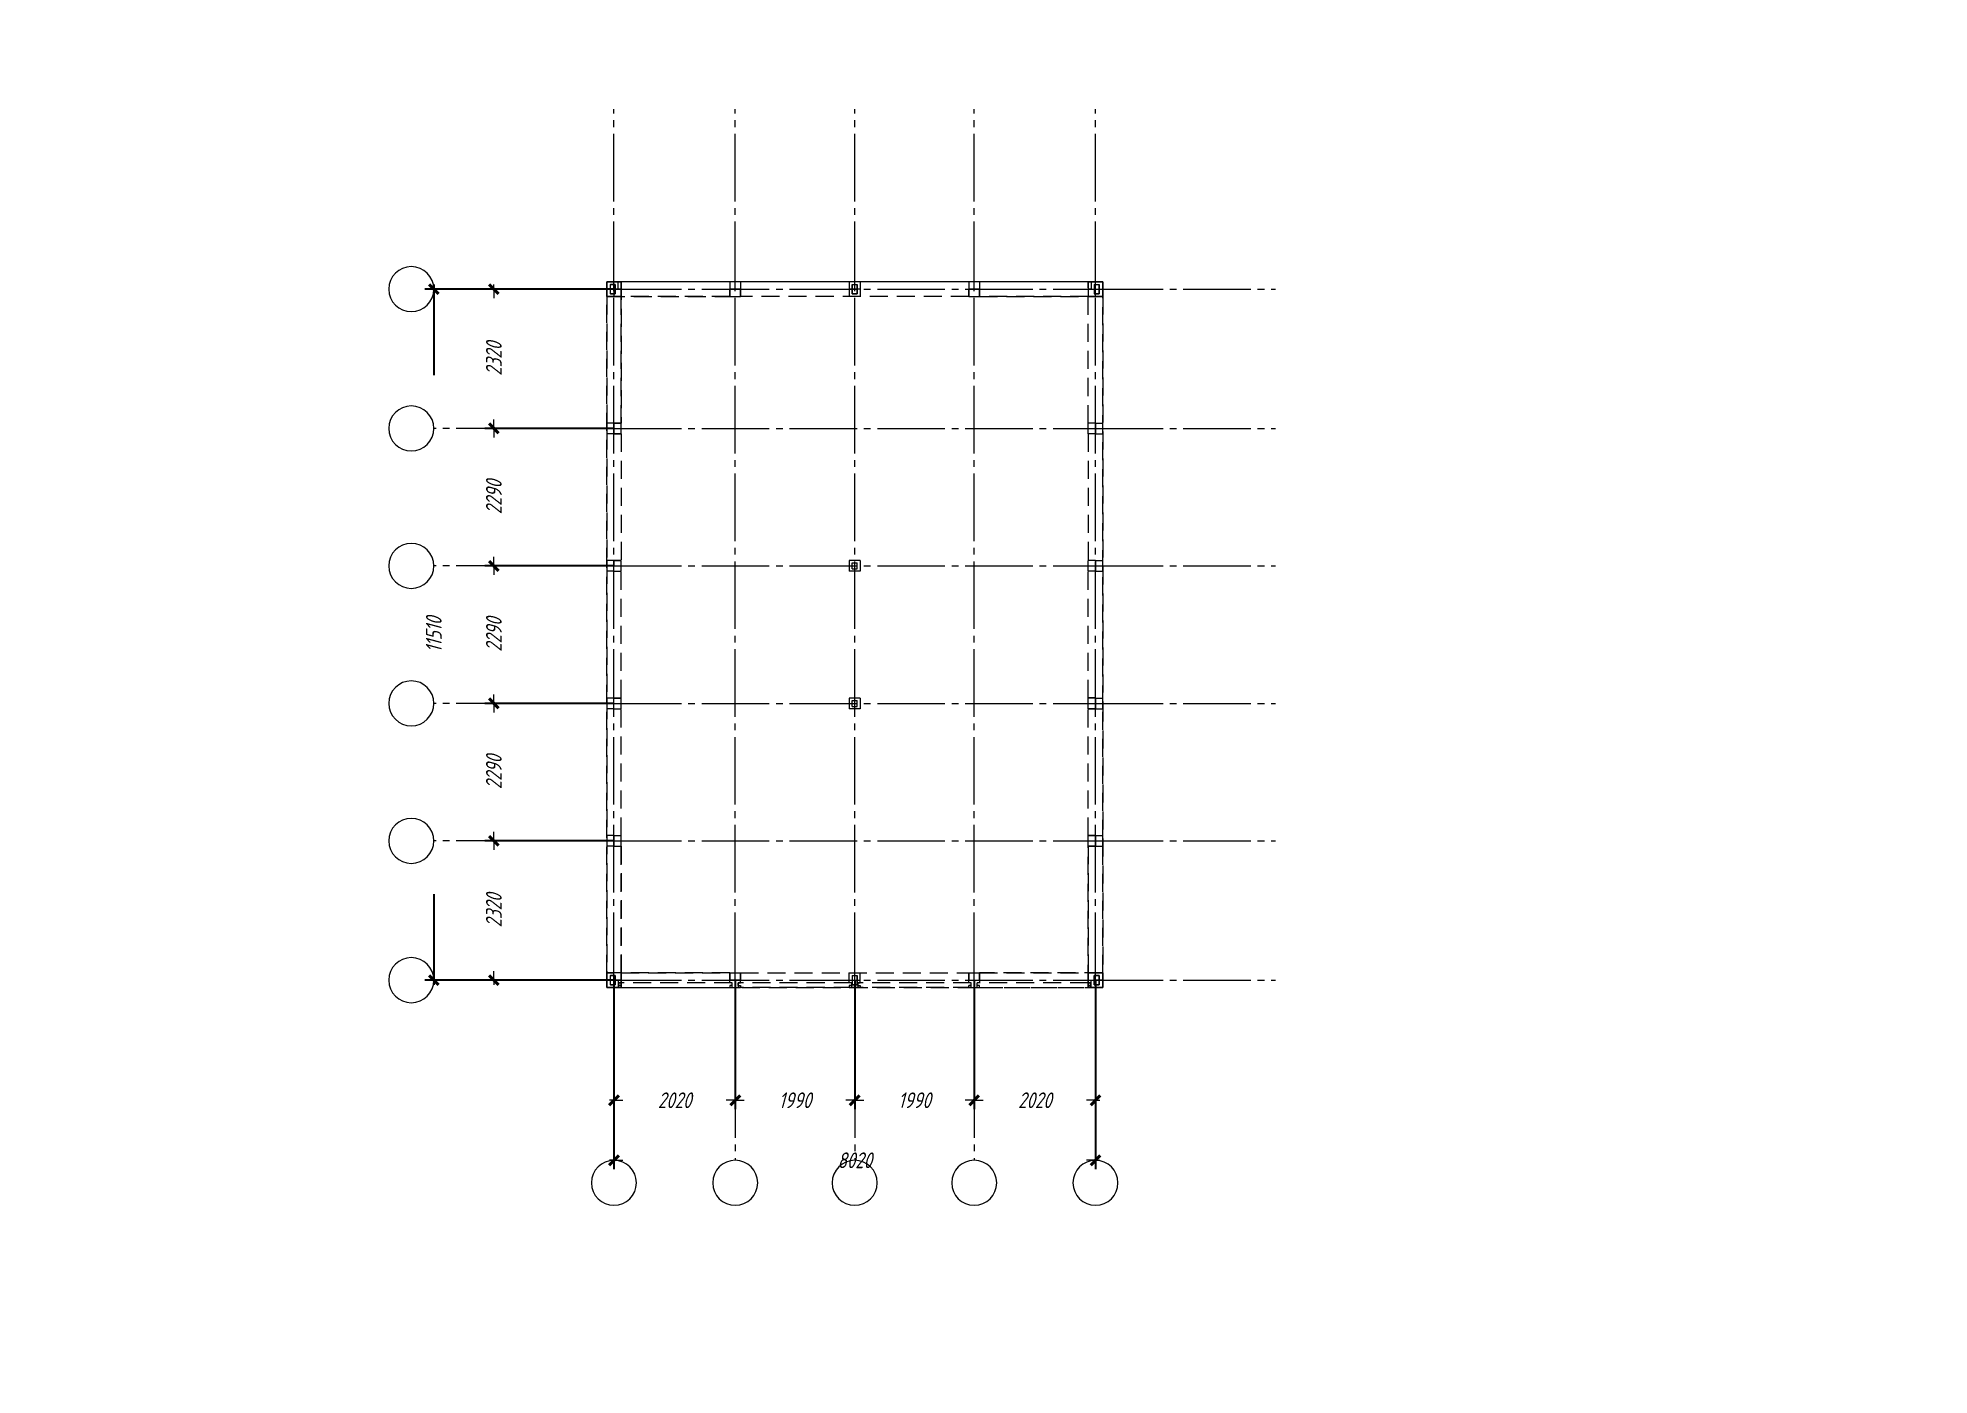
# Model space of a CAD drawing. Header units: millimetres. Extents: x 0 to 7980, y 0 to 297.
# Drawn here: x 840 to 1260, y 0 to 297 of the extents above; entities that cross this region are included whole.
import ezdxf

# ---------------------------------------------------------------- set-up
doc = ezdxf.new("R2010")
doc.units = ezdxf.units.MM
for name, pattern in [('K5LT_AXLED', [19.5, 15, -1.5, 1.5, -1.5]), ('K5LT_BASIC', [0]), ('K5LT_DASHED', [6, 4, -2]), ('K5LT_THIN', [0])]:
    doc.linetypes.add(name, pattern=pattern)
doc.layers.add('Системный слой', color=7, linetype='Continuous')
doc.styles.add('KDIMTEXTSTYLE', font='GOST_AU.SHX', dxfattribs={"width": 0.96, "oblique": 15, "height": 5})
doc.styles.add('KTEXTSTYLE', font='GOST_AU.SHX', dxfattribs={"width": 0.96, "height": 5})
doc.dimstyles.new('KDIMSTYLE (0.01)', dxfattribs={"dimtxt": 5, "dimasz": 1, "dimexe": 2, "dimexo": 0, "dimgap": 1, "dimtad": 1, "dimlfac": 75, "dimtxsty": 'KDIMTEXTSTYLE', "dimsah": 1, "dimcen": 0, "dimdle": 1, "dimadec": 0, "dimazin": 0, "dimtfac": 0.667, "dimtmove": 0, "dimatfit": 3, "dimfxl": 0, "dimtvp": 1, "dimtolj": 1, "dimtzin": 0, "dimarcsym": 0})

msp = doc.modelspace()

# ---------------------------------------------------------------- blocks, each defined once
blk = doc.blocks.new('U28')
at = {"layer": 'Системный слой', "color": 30, "linetype": 'K5LT_AXLED', "lineweight": 18}
for p, q in [((947.9341548563547, 87.72095628591303), (927.9341548563547, 87.72095628591303)), ((967.9341548563547, 87.72095628591303), (947.9341548563547, 87.72095628591303)), ((967.9341548563547, 87.72095628591303), (1074.867488189688, 87.72095628591303)), ((1074.867488189688, 87.72095628591303), (1114.867488189688, 87.72095628591303))]:
    blk.add_line(p, q, dxfattribs=at)
at = {"layer": 'Системный слой', "color": 7, "linetype": 'K5LT_THIN', "lineweight": 18}
blk.add_arc((922.9341548563547, 87.72095628591302), 5, 0, 359.999994270422, dxfattribs=at)
blk = doc.blocks.new('U29')
at = {"layer": 'Системный слой', "color": 30, "linetype": 'K5LT_AXLED', "lineweight": 18}
for p, q in [((947.9341548563547, 118.6542896192464), (927.9341548563547, 118.6542896192464)), ((967.9341548563547, 118.6542896192464), (947.9341548563547, 118.6542896192464)), ((967.9341548563547, 118.6542896192464), (1074.867488189688, 118.6542896192464)), ((1074.867488189688, 118.6542896192464), (1114.867488189688, 118.6542896192464))]:
    blk.add_line(p, q, dxfattribs=at)
at = {"layer": 'Системный слой', "color": 7, "linetype": 'K5LT_THIN', "lineweight": 18}
blk.add_arc((922.9341548563547, 118.6542896192464), 5, 0, 359.999994270422, dxfattribs=at)
blk = doc.blocks.new('U30')
at = {"layer": 'Системный слой', "color": 30, "linetype": 'K5LT_AXLED', "lineweight": 18}
for p, q in [((947.9341548563547, 149.1876229525797), (927.9341548563547, 149.1876229525797)), ((967.9341548563547, 149.1876229525797), (947.9341548563547, 149.1876229525797)), ((967.9341548563547, 149.1876229525797), (1074.867488189688, 149.1876229525797)), ((1074.867488189688, 149.1876229525797), (1114.867488189688, 149.1876229525797))]:
    blk.add_line(p, q, dxfattribs=at)
at = {"layer": 'Системный слой', "color": 7, "linetype": 'K5LT_THIN', "lineweight": 18}
blk.add_arc((922.9341548563547, 149.1876229525797), 5, 0, 359.999994270422, dxfattribs=at)
blk = doc.blocks.new('U31')
at = {"layer": 'Системный слой', "color": 30, "linetype": 'K5LT_AXLED', "lineweight": 18}
for p, q in [((947.9341548563547, 179.720956285913), (927.9341548563547, 179.720956285913)), ((967.9341548563547, 179.720956285913), (947.9341548563547, 179.720956285913)), ((967.9341548563547, 179.720956285913), (1074.867488189688, 179.720956285913)), ((1074.867488189688, 179.720956285913), (1114.867488189688, 179.720956285913))]:
    blk.add_line(p, q, dxfattribs=at)
at = {"layer": 'Системный слой', "color": 7, "linetype": 'K5LT_THIN', "lineweight": 18}
blk.add_arc((922.9341548563547, 179.720956285913), 5, 0, 359.999994270422, dxfattribs=at)
blk = doc.blocks.new('U32')
at = {"layer": 'Системный слой', "color": 30, "linetype": 'K5LT_AXLED', "lineweight": 18}
for p, q in [((947.9341548563547, 210.2542896192464), (927.9341548563547, 210.2542896192464)), ((967.9341548563547, 210.2542896192464), (947.9341548563547, 210.2542896192464)), ((967.9341548563547, 210.2542896192464), (1074.867488189688, 210.2542896192464)), ((1074.867488189688, 210.2542896192464), (1114.867488189688, 210.2542896192464))]:
    blk.add_line(p, q, dxfattribs=at)
at = {"layer": 'Системный слой', "color": 7, "linetype": 'K5LT_THIN', "lineweight": 18}
blk.add_arc((922.9341548563547, 210.2542896192463), 5, 0, 359.999994270422, dxfattribs=at)
blk = doc.blocks.new('U33')
at = {"layer": 'Системный слой', "color": 30, "linetype": 'K5LT_AXLED', "lineweight": 18}
for p, q in [((947.9341548563547, 241.1876229525797), (927.9341548563547, 241.1876229525797)), ((967.9341548563547, 241.1876229525797), (947.9341548563547, 241.1876229525797)), ((967.9341548563547, 241.1876229525797), (1074.867488189688, 241.1876229525797)), ((1074.867488189688, 241.1876229525797), (1114.867488189688, 241.1876229525797))]:
    blk.add_line(p, q, dxfattribs=at)
at = {"layer": 'Системный слой', "color": 7, "linetype": 'K5LT_THIN', "lineweight": 18}
blk.add_arc((922.9341548563547, 241.1876229525797), 5, 0, 359.999994270422, dxfattribs=at)
blk = doc.blocks.new('U34')
at = {"layer": 'Системный слой', "color": 30, "linetype": 'K5LT_AXLED', "lineweight": 18}
for p, q in [((967.9341548563547, 241.1876229525797), (967.9341548563547, 281.1876229525797)), ((967.9341548563547, 87.72095628591303), (967.9341548563547, 241.1876229525797)), ((967.9341548563547, 87.72095628591303), (967.9341548563547, 67.72095628591303)), ((967.9341548563547, 67.72095628591303), (967.9341548563547, 47.72095628591303))]:
    blk.add_line(p, q, dxfattribs=at)
at = {"layer": 'Системный слой', "color": 7, "linetype": 'K5LT_THIN', "lineweight": 18}
blk.add_arc((967.9341548563544, 42.72095628591302), 5, 0, 359.999994270422, dxfattribs=at)
blk = doc.blocks.new('U35')
at = {"layer": 'Системный слой', "color": 30, "linetype": 'K5LT_AXLED', "lineweight": 18}
for p, q in [((994.867488189688, 241.1876229525797), (994.867488189688, 281.1876229525797)), ((994.867488189688, 87.72095628591303), (994.867488189688, 241.1876229525797)), ((994.867488189688, 87.72095628591303), (994.867488189688, 67.72095628591303)), ((994.867488189688, 67.72095628591303), (994.867488189688, 47.72095628591303))]:
    blk.add_line(p, q, dxfattribs=at)
at = {"layer": 'Системный слой', "color": 7, "linetype": 'K5LT_THIN', "lineweight": 18}
blk.add_arc((994.8674881896877, 42.72095628591302), 5, 0, 359.999994270422, dxfattribs=at)
blk = doc.blocks.new('U36')
at = {"layer": 'Системный слой', "color": 30, "linetype": 'K5LT_AXLED', "lineweight": 18}
for p, q in [((1021.400821523021, 241.1876229525797), (1021.400821523021, 281.1876229525797)), ((1021.400821523021, 87.72095628591303), (1021.400821523021, 241.1876229525797)), ((1021.400821523021, 87.72095628591303), (1021.400821523021, 67.72095628591303)), ((1021.400821523021, 67.72095628591303), (1021.400821523021, 47.72095628591303))]:
    blk.add_line(p, q, dxfattribs=at)
at = {"layer": 'Системный слой', "color": 7, "linetype": 'K5LT_THIN', "lineweight": 18}
blk.add_arc((1021.400821523021, 42.72095628591302), 5, 0, 359.999994270422, dxfattribs=at)
blk = doc.blocks.new('U37')
at = {"layer": 'Системный слой', "color": 30, "linetype": 'K5LT_AXLED', "lineweight": 18}
for p, q in [((1047.934154856355, 241.1876229525797), (1047.934154856355, 281.1876229525797)), ((1047.934154856355, 87.72095628591303), (1047.934154856355, 241.1876229525797)), ((1047.934154856355, 87.72095628591303), (1047.934154856355, 67.72095628591303)), ((1047.934154856355, 67.72095628591303), (1047.934154856355, 47.72095628591303))]:
    blk.add_line(p, q, dxfattribs=at)
at = {"layer": 'Системный слой', "color": 7, "linetype": 'K5LT_THIN', "lineweight": 18}
blk.add_arc((1047.934154856355, 42.72095628591302), 5, 0, 359.999994270422, dxfattribs=at)
blk = doc.blocks.new('U38')
at = {"layer": 'Системный слой', "color": 30, "linetype": 'K5LT_AXLED', "lineweight": 18}
for p, q in [((1074.867488189688, 241.1876229525797), (1074.867488189688, 281.1876229525797)), ((1074.867488189688, 87.72095628591303), (1074.867488189688, 241.1876229525797)), ((1074.867488189688, 87.72095628591303), (1074.867488189688, 67.72095628591303)), ((1074.867488189688, 67.72095628591303), (1074.867488189688, 47.72095628591303))]:
    blk.add_line(p, q, dxfattribs=at)
at = {"layer": 'Системный слой', "color": 7, "linetype": 'K5LT_THIN', "lineweight": 18}
blk.add_arc((1074.867488189688, 42.72095628591302), 5, 0, 359.999994270422, dxfattribs=at)
blk = doc.blocks.new('U27')
at = {"layer": 'Системный слой'}
for name in ['U34', 'U35', 'U36', 'U37', 'U38', 'U33', 'U32', 'U31', 'U30', 'U29', 'U28']:
    blk.add_blockref(name, (0, 0), dxfattribs=at)
blk = doc.blocks.new('U39')
at = {"layer": 'Системный слой', "color": 7, "linetype": 'K5LT_DASHED', "lineweight": 18}
for p, q in [((966.330163049618, 179.7210443125795), (966.330163049618, 242.7876068192463)), ((969.5301623296187, 242.7875999392463), (966.3301679029511, 242.7875999392463)), ((966.3301679029511, 242.7875999392463), (966.3301679029511, 239.5876054992463)), ((969.5301623296187, 242.7875999392463), (966.3301679029511, 242.7875999392463)), ((966.3301679029511, 239.5876054992463), (966.3301679029511, 242.7875999392463)), ((969.5301623296187, 239.5876054992463), (966.3301679029511, 239.5876054992463)), ((1076.463304809618, 242.7875930459132), (966.3301727429522, 242.7875930459132)), ((966.3301727429522, 239.5875988992465), (993.6634561162855, 239.5875988992465)), ((969.5301668896177, 239.5875988992465), (966.3301727429522, 239.5875988992465)), ((966.3301727429522, 239.5875988992465), (966.3301727429522, 179.7210416325797)), ((967.1301617296189, 242.254274365913), (967.1301617296189, 240.1209445525797)), ((967.1301617296189, 242.254274365913), (968.1968266362845, 242.254274365913)), ((968.1968266362845, 240.1209445525797), (967.1301617296189, 240.1209445525797)), ((968.196828982952, 242.2542709525797), (968.196828982952, 240.1209412325796)), ((1073.263319782952, 242.7876068192463), (969.5301577696182, 242.7876068192463)), ((969.5301577696182, 242.7876068192463), (969.5301577696182, 211.4543252325797)), ((993.6634512496189, 239.5876120992465), (969.5301577696182, 239.5876120992465)), ((969.5301623296187, 239.5876054992463), (969.5301623296187, 242.7875999392463)), ((969.5301623296187, 239.5876054992463), (969.5301623296187, 242.7875999392463)), ((969.5301668896177, 211.4543169792464), (969.5301668896177, 239.5875988992465)), ((993.6634512496189, 239.5876120992465), (993.6634512496189, 241.1876094592462)), ((996.063451729618, 241.1875959659129), (993.6634561162855, 241.1875959659129)), ((996.0634472762849, 239.5876120992465), (996.0634472762849, 241.1876094592462)), ((1046.730030262952, 239.5876120992465), (996.0634472762849, 239.5876120992465)), ((1020.863406329618, 242.254274365913), (1021.930071222952, 242.254274365913)), ((1020.863406342952, 240.1209412325796), (1020.863406342952, 242.2542709525797)), ((1021.930071222952, 240.1209445525797), (1020.863406329618, 240.1209445525797)), ((1021.930071222952, 240.1209445525797), (1021.930071222952, 242.254274365913)), ((1049.130021422952, 241.1875959659129), (1046.730025809618, 241.1875959659129)), ((1046.730030262952, 239.5876120992465), (1046.730030262952, 241.1876094592462)), ((1049.130021422952, 239.5875988992465), (1049.130021422952, 241.1875959659129)), ((1049.130021422952, 239.5875988992465), (1076.463304809618, 239.5875988992465)), ((1073.263319782952, 239.5876120992465), (1049.130026302952, 239.5876120992465)), ((1073.263310662951, 211.4543169792464), (1073.263310662951, 239.5875988992465)), ((1073.263315222952, 242.7875999392463), (1073.263315222952, 239.5876054992463)), ((1073.263315222952, 242.7875999392463), (1076.463309649618, 242.7875999392463)), ((1073.263315222952, 242.7875999392463), (1073.263315222952, 239.5876054992463)), ((1073.263315222952, 239.5876054992463), (1076.463309649618, 239.5876054992463)), ((1073.263315222952, 239.5876054992463), (1076.463309649618, 239.5876054992463)), ((1073.263319782952, 211.4543252325797), (1073.263319782952, 242.7876068192463)), ((1073.263319782952, 242.7876068192463), (1076.463314489619, 242.7876068192463)), ((1074.596650916284, 242.254274365913), (1075.663315822952, 242.254274365913)), ((1074.596650916284, 242.254274365913), (1074.596650916284, 240.1209445525797)), ((1075.663315822952, 240.1209445525797), (1074.596650916284, 240.1209445525797)), ((1075.663315822952, 242.254274365913), (1075.663315822952, 240.1209445525797)), ((1076.463304809618, 239.5875988992465), (1076.463304809618, 149.1877640859129)), ((1076.463309649618, 242.7875999392463), (1076.463309649618, 239.5876054992463)), ((1076.463309649618, 239.5876054992463), (1076.463309649618, 242.7875999392463)), ((1076.463314489619, 149.1877614059131), (1076.463314489619, 242.7876068192463)), ((969.5301668896177, 211.4543169792464), (967.9301698096183, 211.4543169792464)), ((967.9301698096183, 211.4543169792464), (967.9301698096183, 209.0543213525797)), ((1074.863317142952, 211.4543252325797), (1073.263319782952, 211.4543252325797)), ((1074.863307742952, 209.0543213525797), (1074.863307742952, 211.4543169792464)), ((969.5301577696182, 209.0543292059131), (967.9301604096181, 209.0543292059131)), ((969.5301577696182, 209.0543292059131), (969.5301577696182, 180.9210423259129)), ((1074.863307742952, 209.0543213525797), (1073.263310662951, 209.0543213525797)), ((1073.263319782952, 209.0543292059131), (1073.263319782952, 180.9210423259129)), ((969.5301577696182, 180.9210423259129), (967.9301604096181, 180.9210423259129)), ((967.9301698096183, 180.9210394325796), (967.9301698096183, 179.7210416325797)), ((1074.863317142952, 180.9210423259129), (1073.263319782952, 180.9210423259129)), ((1074.863317142952, 180.9210423259129), (1074.863317142952, 178.5210462992462)), ((966.330163049618, 179.7210443125795), (966.330163049618, 86.12119889924634)), ((967.9301604096181, 179.7210443125795), (966.330163049618, 179.7210443125795)), ((967.9301698096183, 179.7210416325797), (966.3301727429522, 179.7210416325797)), ((966.3301727429522, 89.3212068192465), (966.3301727429522, 179.7210416325797)), ((967.9301604096181, 178.5210462992462), (967.9301604096181, 179.7210443125795)), ((967.9301604096181, 178.5210462992462), (969.5301577696182, 178.5210462992462)), ((969.5301668896177, 150.3877618992463), (969.5301668896177, 178.5210438192463)), ((1074.863307742952, 178.5210438192463), (1073.263310662951, 178.5210438192463)), ((1073.263319782952, 150.3877594192464), (1073.263319782952, 178.5210462992462)), ((967.9301604096181, 147.9877633925797), (967.9301604096181, 150.3877594192464)), ((967.9301604096181, 147.9877633925797), (969.5301577696182, 147.9877633925797)), ((967.9301698096183, 150.3877618992463), (969.5301668896177, 150.3877618992463)), ((969.5301668896177, 119.8544843659129), (969.5301668896177, 147.987766285913)), ((1074.863317142952, 150.3877594192464), (1073.263319782952, 150.3877594192464)), ((1073.263319782952, 119.854476525913), (1073.263319782952, 147.9877633925797)), ((1073.263319782952, 147.9877633925797), (1074.863317142952, 147.9877633925797)), ((1074.863307742952, 149.1877640859129), (1076.463304809618, 149.1877640859129)), ((1074.863307742952, 147.987766285913), (1074.863307742952, 149.1877640859129)), ((1074.863317142952, 150.3877594192464), (1074.863317142952, 149.1877614059131)), ((1074.863317142952, 149.1877614059131), (1076.463314489619, 149.1877614059131)), ((1076.463304809618, 89.3212068192465), (1076.463304809618, 149.1877640859129)), ((1076.463314489619, 149.1877614059131), (1076.463314489619, 86.12119889924634)), ((967.9301698096183, 119.8544843659129), (969.5301668896177, 119.8544843659129)), ((967.9301698096183, 119.8544843659129), (967.9301698096183, 117.4544887525796)), ((1073.263319782952, 119.854476525913), (1074.863317142952, 119.854476525913)), ((1074.863307742952, 117.4544887525796), (1074.863307742952, 119.8544843659129)), ((967.9301604096181, 117.4544804859129), (969.5301577696182, 117.4544804859129)), ((969.5301577696182, 117.4544804859129), (969.5301577696182, 87.10786393924636)), ((969.5301668896177, 89.3212068192465), (969.5301668896177, 117.4544887525796)), ((1073.263310662951, 117.4544887525796), (1073.263310662951, 89.3212068192465)), ((1073.263319782952, 87.10786393924636), (1073.263319782952, 117.4544804859129)), ((1073.263319782952, 117.4544804859129), (1074.863317142952, 117.4544804859129)), ((969.5301623296187, 89.3212002192463), (966.3301679029511, 89.3212002192463)), ((966.3301679029511, 86.12120579257977), (966.3301679029511, 89.3212002192463)), ((969.5301623296187, 89.3212002192463), (966.3301679029511, 89.3212002192463)), ((966.3301679029511, 89.3212002192463), (966.3301679029511, 86.12120579257977)), ((993.6634561162855, 89.3212068192465), (966.3301727429522, 89.3212068192465)), ((967.1301617296189, 88.78786116591287), (968.1968266362845, 88.78786116591287)), ((967.1301617296189, 88.78786116591287), (967.1301617296189, 86.65453135257957)), ((968.1968266362845, 88.78786116591287), (968.1968266362845, 86.65453135257957)), ((969.5301577696182, 87.10786393924636), (969.5301577696182, 89.32119361924649)), ((969.5301577696182, 89.32119361924649), (993.6634512496189, 89.32119361924649)), ((969.5301623296187, 86.12120579257977), (969.5301623296187, 89.3212002192463)), ((969.5301623296187, 89.3212002192463), (969.5301623296187, 86.12120579257977)), ((993.6634561162855, 89.3212068192465), (993.6634561162855, 87.72120975257965)), ((996.0634472762849, 89.32119361924649), (1046.730030262952, 89.32119361924649)), ((996.0634472762849, 89.32119361924649), (996.0634472762849, 87.72119625924641)), ((1020.863406329618, 88.78786116591287), (1020.863406329618, 86.65453135257957)), ((1020.863406329618, 88.78786116591287), (1021.930071222952, 88.78786116591287)), ((1021.930071209619, 88.78786448591292), (1021.930071209619, 86.65453476591289)), ((1046.730030262952, 89.32119361924649), (1046.730030262952, 87.72119625924641)), ((1076.463304809618, 89.3212068192465), (1049.130021422952, 89.3212068192465)), ((1049.130026302952, 89.32119361924649), (1073.263319782952, 89.32119361924649)), ((1049.130026302952, 89.32119361924649), (1049.130026302952, 87.72119625924641)), ((1073.263310662951, 89.3212068192465), (1076.463304809618, 89.3212068192465)), ((1073.263315222952, 89.3212002192463), (1073.263315222952, 86.12120579257977)), ((1073.263315222952, 89.3212002192463), (1076.463309649618, 89.3212002192463)), ((1073.263315222952, 89.3212002192463), (1073.263315222952, 86.12120579257977)), ((1073.263319782952, 87.10786393924636), (1073.263319782952, 89.32119361924649)), ((1074.596648569619, 86.65453476591289), (1074.596648569619, 88.78786448591292)), ((1074.596650916284, 88.78786116591287), (1075.663315822952, 88.78786116591287)), ((1075.663315822952, 86.65453135257957), (1075.663315822952, 88.78786116591287)), ((1076.463309649618, 86.12120579257977), (1076.463309649618, 89.3212002192463)), ((1076.463309649618, 89.3212002192463), (1076.463309649618, 86.12120579257977)), ((968.9968253162854, 86.12119889924634), (966.330163049618, 86.12119889924634)), ((969.5301623296187, 86.12120579257977), (966.3301679029511, 86.12120579257977)), ((969.5301623296187, 86.12120579257977), (966.3301679029511, 86.12120579257977)), ((966.3301727429522, 86.12121267257977), (1076.463304809618, 86.12121267257977)), ((968.1968266362845, 86.65453135257957), (967.1301617296189, 86.65453135257957)), ((968.9968253162854, 86.12119889924634), (968.9968253162854, 87.10786393924636)), ((968.996826849618, 87.10786620591283), (969.5301592896188, 87.10786620591283)), ((968.996826849618, 86.12120119257966), (969.5301592896188, 86.12120119257966)), ((969.5301592896188, 86.12120119257966), (969.5301592896188, 87.10786620591283)), ((994.1967844896183, 87.10786620591283), (969.5301592896188, 87.10786620591283)), ((969.5301592896188, 86.12120119257966), (969.5301592896188, 87.10786620591283)), ((969.5301592896188, 86.12120119257966), (994.1967844896183, 86.12120119257966)), ((993.6634561162855, 87.72120975257965), (996.063451729618, 87.72120975257965)), ((994.1967844896183, 86.12120119257966), (994.1967844896183, 87.10786620591283)), ((994.1967837029517, 86.12119889924634), (995.5301148229521, 86.12119889924634)), ((1020.730073222952, 87.10786620591283), (995.5301155829516, 87.10786620591283)), ((995.5301155829516, 87.10786620591283), (995.5301155829516, 86.12120119257966)), ((1020.730073222952, 86.12120119257966), (995.5301155829516, 86.12120119257966)), ((1020.730073222952, 86.12120119257966), (1020.730073222952, 87.10786620591283)), ((1022.063404342952, 86.12119889924634), (1020.730073209618, 86.12119889924634)), ((1021.930071222952, 86.65453135257957), (1020.863406329618, 86.65453135257957)), ((1047.263361969619, 87.10786620591283), (1022.063404316285, 87.10786620591283)), ((1022.063404316285, 87.10786620591283), (1022.063404316285, 86.12120119257966)), ((1047.263361969619, 86.12120119257966), (1022.063404316285, 86.12120119257966)), ((1046.730025809618, 87.72120975257965), (1049.130021422952, 87.72120975257965)), ((1047.263361969619, 86.12120119257966), (1047.263361969619, 87.10786620591283)), ((1047.263362716285, 86.12119889924634), (1048.596693849619, 86.12119889924634)), ((1048.596693049619, 86.12120119257966), (1048.596693049619, 87.10786620591283)), ((1073.263318262952, 87.10786620591283), (1048.596693049619, 87.10786620591283)), ((1048.596693049619, 86.12120119257966), (1073.263318262952, 86.12120119257966)), ((1073.263315222952, 86.12120579257977), (1076.463309649618, 86.12120579257977)), ((1073.263315222952, 86.12120579257977), (1076.463309649618, 86.12120579257977)), ((1073.263318262952, 86.12120119257966), (1073.263318262952, 87.10786620591283)), ((1073.263318262952, 86.12120119257966), (1073.263318262952, 87.10786620591283)), ((1073.796650702951, 86.12120119257966), (1073.263318262952, 86.12120119257966)), ((1073.796652236285, 87.10786393924636), (1073.263319782952, 87.10786393924636)), ((1073.796650702951, 86.12120119257966), (1073.796650702951, 87.10786620591283)), ((1073.796652236285, 86.12119889924634), (1076.463314489619, 86.12119889924634)), ((1075.663315822952, 86.65453135257957), (1074.596650916284, 86.65453135257957))]:
    blk.add_line(p, q, dxfattribs=at)
blk = doc.blocks.new('U40')
at = {"layer": 'Системный слой', "color": 7, "linetype": 'K5LT_DASHED', "lineweight": 18}
for p, q in [((966.3341360430212, 241.1876576725796), (969.5341330296881, 241.1876640059129)), ((966.3341360430212, 239.587657045913), (969.5341330296881, 239.587663245913)), ((967.9341453896878, 241.1876451792463), (966.3341450163546, 241.1876451792463)), ((966.3341450163546, 241.1876451792463), (966.3341450163546, 239.587644805913)), ((966.3341450163546, 239.587644805913), (967.9341453896878, 239.587644805913)), ((966.3341547630212, 242.7876316725797), (969.534154949688, 242.7876316725797)), ((966.3341547630212, 242.7876316725797), (966.3341547630212, 239.5876314992464)), ((967.1342468830212, 240.1208364725797), (967.1342468830212, 242.2541663125797)), ((968.2009118030213, 242.2541663125797), (967.1342468830212, 242.2541663125797)), ((967.1342468830212, 240.1208364725797), (968.2009118030213, 240.1208364725797)), ((969.534154949688, 241.1876315792463), (967.9341548563547, 241.1876315792463)), ((967.9341548563547, 241.1876315792463), (967.9341548563547, 239.5876314992464)), ((968.200914149688, 240.120833125913), (968.200914149688, 242.2541628725797)), ((969.5341448563547, 242.7876469125797), (968.8580939496879, 242.7876455525797)), ((968.8580939496879, 241.1876451792463), (968.8580939496879, 242.7876455525797)), ((969.5341448563547, 241.1876465125796), (968.8580939496879, 241.1876451792463)), ((969.5341330296881, 241.1876640059129), (969.5341330296881, 239.587663245913)), ((969.534154949688, 241.1876315792463), (969.534154949688, 242.7876316725797)), ((969.5342429496881, 242.787498765913), (969.5342429496881, 239.5875040192464)), ((993.6674606430213, 241.1877118059131), (993.6674606430213, 239.587710045913)), ((996.0674674963545, 241.1876990592463), (993.6674669630213, 241.1876943125796)), ((996.0674897763545, 242.7876316725797), (993.6674896296879, 242.7876316725797)), ((993.6675366963548, 242.787498765913), (993.6675366963548, 241.1875013925797)), ((993.6675416030212, 239.5874907125797), (996.0675372430214, 239.5874907125797)), ((996.0674617230213, 241.187716565913), (996.0674617230213, 239.5877146992463)), ((996.0674897763545, 242.7876316725797), (996.0674897763545, 241.1876371792463)), ((1020.200824243021, 242.7876455525797), (1020.200824243021, 241.1876507792464)), ((1022.600824603021, 241.1876371792463), (1020.200824456355, 241.1876371792463)), ((1022.600822563021, 242.787498765913), (1020.200826496355, 242.787498765913)), ((1020.200826496355, 242.787498765913), (1020.200826496355, 239.5875040192464)), ((1022.600822563021, 239.5875040192464), (1020.200826496355, 239.5875040192464)), ((1020.867492069688, 242.2541663125797), (1020.867492069688, 240.1208364725797)), ((1020.867492069688, 242.2541663125797), (1021.934156989688, 242.2541663125797)), ((1020.867492069688, 240.1208364725797), (1021.934156989688, 240.1208364725797)), ((1021.934156989688, 242.2541663125797), (1021.934156989688, 240.1208364725797)), ((1022.600822563021, 242.787498765913), (1022.600822563021, 239.5875040192464)), ((1022.600824816355, 242.7876455525797), (1022.600824816355, 241.1876507792464)), ((1046.734111816355, 239.5874907125797), (1049.134107456355, 239.5874907125797)), ((1046.734116309688, 242.787498765913), (1046.734116309688, 241.1875013925797)), ((1049.134159429688, 242.7876316725797), (1046.734159283021, 242.7876316725797)), ((1046.734187336355, 241.187716565913), (1049.134188416355, 241.1877118059131)), ((1046.734187336355, 241.187716565913), (1046.734187336355, 239.5877146992463)), ((1049.134159429688, 242.7876316725797), (1049.134159429688, 241.1876371792463)), ((1049.134188416355, 241.1877118059131), (1049.134188416355, 239.587710045913)), ((1073.267406109688, 242.787498765913), (1073.267406109688, 239.5875040192464)), ((1073.267406109688, 242.787498765913), (1076.467400869688, 242.787498765913)), ((1073.267494109688, 241.1876315792463), (1074.867494203021, 241.1876315792463)), ((1073.943555109688, 241.1876451792463), (1073.267503296355, 241.1876451792463)), ((1073.267504203021, 242.7876469125797), (1073.943555109688, 242.7876455525797)), ((1073.267504203021, 242.7876469125797), (1073.267504203021, 241.1876465125796)), ((1073.267516029688, 241.1876640059129), (1076.467513016355, 241.1876576725796)), ((1073.267516029688, 241.1876640059129), (1073.267516029688, 239.587663245913)), ((1076.467513016355, 239.587657045913), (1073.267516029688, 239.587663245913)), ((1073.943555109688, 242.7876455525797), (1073.943555109688, 241.1876451792463)), ((1074.600737256355, 242.2541663125797), (1074.600737256355, 240.1208364725797)), ((1074.600737256355, 242.2541663125797), (1075.667402176354, 242.2541663125797)), ((1074.600737256355, 240.1208364725797), (1075.667402176354, 240.1208364725797)), ((1074.867503669688, 239.587644805913), (1074.867503669688, 241.1876451792463)), ((1074.867503669688, 241.1876451792463), (1076.467504043021, 241.1876451792463)), ((1076.467504043021, 239.587644805913), (1074.867503669688, 239.587644805913)), ((1075.667402176354, 240.1208364725797), (1075.667402176354, 242.2541663125797)), ((1076.467494296355, 242.7876316725797), (1076.467494296355, 239.5876314992464)), ((1076.467504043021, 239.587644805913), (1076.467504043021, 241.1876451792463)), ((967.9342455763547, 211.4542168325797), (966.334248189688, 211.4542168325797)), ((966.334248189688, 211.4542168325797), (966.334248189688, 209.0542207792464)), ((967.9342455763547, 209.0542207792464), (967.9342455763547, 211.4542168325797)), ((967.9342550430213, 211.4542085125797), (969.5342521363546, 211.4542085125797)), ((969.5341457630213, 209.0543043392463), (969.5341457630213, 211.4543048992463)), ((1074.867394016354, 211.4542085125797), (1073.267396923021, 211.4542085125797)), ((1073.267503296355, 209.0543043392463), (1073.267503296355, 211.4543048992463)), ((1074.867403483021, 211.4542168325797), (1074.867403483021, 209.0542207792464)), ((1074.867403483021, 211.4542168325797), (1076.467400869688, 211.4542168325797)), ((1076.467400869688, 209.0542207792464), (1076.467400869688, 211.4542168325797)), ((967.9342455763547, 209.0542207792464), (966.334248189688, 209.0542207792464)), ((967.9342550430213, 209.0542128725797), (969.5342521363546, 209.0542128725797)), ((1074.867394016354, 209.0542128725797), (1073.267396923021, 209.0542128725797)), ((1074.867403483021, 209.0542207792464), (1076.467400869688, 209.0542207792464)), ((967.9342455763547, 180.9209335925797), (966.334248189688, 180.9209335925797)), ((966.334248189688, 180.9209335925797), (966.334248189688, 178.520937525913)), ((967.9342455763547, 178.520937525913), (967.9342455763547, 180.9209335925797)), ((967.9342550430213, 180.9209306725797), (969.5342521363546, 180.9209306725797)), ((969.5341457630213, 178.520963885913), (969.5341457630213, 180.920964445913)), ((1022.600826269688, 180.9209844192464), (1020.200822789688, 180.9209844192464)), ((1020.200822789688, 180.9209844192464), (1020.200822789688, 178.5209809525797)), ((1022.600826269688, 180.9209844192464), (1022.600826269688, 178.5209809525797)), ((1074.867394016354, 180.9209306725797), (1073.267396923021, 180.9209306725797)), ((1073.267503296355, 178.520963885913), (1073.267503296355, 180.920964445913)), ((1074.867403483021, 180.9209335925797), (1074.867403483021, 178.520937525913)), ((1074.867403483021, 180.9209335925797), (1076.467400869688, 180.9209335925797)), ((1076.467400869688, 178.520937525913), (1076.467400869688, 180.9209335925797)), ((967.9342455763547, 178.520937525913), (966.334248189688, 178.520937525913)), ((967.9342550430213, 178.5209350325797), (969.5342521363546, 178.5209350325797)), ((1022.600826269688, 178.5209809525797), (1020.200822789688, 178.5209809525797)), ((1020.867490429688, 179.0543150592464), (1020.867490429688, 180.3876503125797)), ((1020.867490429688, 180.3876503125797), (1021.934158629688, 180.3876503125797)), ((1020.867490429688, 179.0543150592464), (1021.934158629688, 179.0543150592464)), ((1021.934158629688, 179.0543150592464), (1021.934158629688, 180.3876503125797)), ((1074.867394016354, 178.5209350325797), (1073.267396923021, 178.5209350325797)), ((1074.867403483021, 178.520937525913), (1076.467400869688, 178.520937525913)), ((967.9342455763547, 150.3876503392463), (966.334248189688, 150.3876503392463)), ((966.334248189688, 150.3876503392463), (966.334248189688, 147.987654285913)), ((967.9342455763547, 147.987654285913), (966.334248189688, 147.987654285913)), ((967.9342455763547, 147.987654285913), (967.9342455763547, 150.3876503392463)), ((967.9342550430213, 150.3876528325796), (969.5342521363546, 150.3876528325796)), ((967.9342550430213, 147.9876571925797), (969.5342521363546, 147.9876571925797)), ((969.5341457630213, 147.9876234192463), (969.5341457630213, 150.3876239792463)), ((1022.600826269688, 150.387606925913), (1020.200822789688, 150.387606925913)), ((1020.200822789688, 150.387606925913), (1020.200822789688, 147.987603445913)), ((1022.600826269688, 147.987603445913), (1020.200822789688, 147.987603445913)), ((1020.867490429688, 148.5209375525797), (1020.867490429688, 149.8542728192463)), ((1020.867490429688, 149.8542728192463), (1021.934158629688, 149.8542728192463)), ((1020.867490429688, 148.5209375525797), (1021.934158629688, 148.5209375525797)), ((1021.934158629688, 148.5209375525797), (1021.934158629688, 149.8542728192463)), ((1022.600826269688, 150.387606925913), (1022.600826269688, 147.987603445913)), ((1074.867394016354, 150.3876528325796), (1073.267396923021, 150.3876528325796)), ((1074.867394016354, 147.9876571925797), (1073.267396923021, 147.9876571925797)), ((1073.267503296355, 147.9876234192463), (1073.267503296355, 150.3876239792463)), ((1074.867403483021, 150.3876503392463), (1074.867403483021, 147.987654285913)), ((1074.867403483021, 150.3876503392463), (1076.467400869688, 150.3876503392463)), ((1074.867403483021, 147.987654285913), (1076.467400869688, 147.987654285913)), ((1076.467400869688, 147.987654285913), (1076.467400869688, 150.3876503392463)), ((967.9342455763547, 119.8543670992463), (966.334248189688, 119.8543670992463)), ((966.334248189688, 119.8543670992463), (966.334248189688, 117.4543710325797)), ((967.9342455763547, 117.4543710325797), (967.9342455763547, 119.8543670992463)), ((967.9342550430213, 119.8543749925797), (969.5342521363546, 119.8543749925797)), ((969.5341457630213, 117.454282965913), (969.5341457630213, 119.854283525913)), ((1074.867394016354, 119.8543749925797), (1073.267396923021, 119.8543749925797)), ((1073.267503296355, 117.454282965913), (1073.267503296355, 119.854283525913)), ((1074.867403483021, 119.8543670992463), (1074.867403483021, 117.4543710325797)), ((1074.867403483021, 119.8543670992463), (1076.467400869688, 119.8543670992463)), ((1076.467400869688, 117.4543710325797), (1076.467400869688, 119.8543670992463)), ((967.9342455763547, 117.4543710325797), (966.334248189688, 117.4543710325797)), ((967.9342550430213, 117.4543793525796), (969.5342521363546, 117.4543793525796)), ((1074.867394016354, 117.4543793525796), (1073.267396923021, 117.4543793525796)), ((1074.867403483021, 117.4543710325797), (1076.467400869688, 117.4543710325797)), ((966.3341360430212, 87.7209301925797), (966.3341360430212, 89.32093083257962)), ((966.3341450163546, 89.3209430725797), (967.9341453896878, 89.3209430725797)), ((966.3341547630212, 86.12095619257967), (966.3341547630212, 89.3209563792463)), ((969.5342429496881, 89.32108384591305), (966.334248189688, 89.32108384591305)), ((967.1342468830212, 86.65442156591298), (967.1342468830212, 88.78775139257962)), ((968.2009118030213, 88.78775139257962), (967.1342468830212, 88.78775139257962)), ((967.9341453896878, 87.72094269924634), (967.9341453896878, 89.3209430725797)), ((968.200914149688, 86.65442500591298), (968.200914149688, 88.78775473924635)), ((969.5341330296881, 87.72092385924635), (969.5341330296881, 89.32092461924633)), ((969.5342429496881, 87.10775415257969), (969.5342429496881, 89.32108384591305)), ((993.6674606430213, 87.72087605924638), (993.6674606430213, 89.32087781924629)), ((993.6674606430213, 89.32087781924629), (996.0674617230213, 89.32087316591303)), ((996.0674617230213, 87.72087131257965), (996.0674617230213, 89.32087316591303)), ((1020.200822789688, 89.32085191257968), (1022.600826269688, 89.32085191257968)), ((1020.200826496355, 87.10775415257969), (1020.200826496355, 89.32108384591305)), ((1020.867492069688, 88.78775139257962), (1021.934156989688, 88.78775139257962)), ((1020.867492069688, 88.78775139257962), (1020.867492069688, 86.65442156591298)), ((1021.934156963021, 86.65442500591298), (1021.934156963021, 88.78775473924635)), ((1022.600822563021, 87.10775415257969), (1022.600822563021, 89.32108384591305)), ((1046.734187336355, 89.32087316591303), (1049.134188416355, 89.32087781924629)), ((1046.734187336355, 87.72087131257965), (1046.734187336355, 89.32087316591303)), ((1049.134188416355, 87.72087605924638), (1049.134188416355, 89.32087781924629)), ((1073.267406109688, 87.10775415257969), (1073.267406109688, 89.32108384591305)), ((1073.267516029688, 89.32092461924633), (1076.467513016355, 89.32093083257962)), ((1073.267516029688, 87.72092385924635), (1073.267516029688, 89.32092461924633)), ((1075.667402176354, 88.78775139257962), (1074.600737256355, 88.78775139257962)), ((1074.600737256355, 88.78775139257962), (1074.600737256355, 86.65442156591298)), ((1076.467504043021, 89.3209430725797), (1074.867503669688, 89.3209430725797)), ((1074.867503669688, 87.72094269924634), (1074.867503669688, 89.3209430725797)), ((1075.667402176354, 88.78775139257962), (1075.667402176354, 86.65442156591298)), ((1076.467494296355, 86.12095619257967), (1076.467494296355, 89.3209563792463)), ((1076.467504043021, 89.3209430725797), (1076.467504043021, 87.72094269924634)), ((969.5341330296881, 87.72092385924635), (966.3341360430212, 87.7209301925797)), ((966.3341450163546, 87.72094269924634), (967.9341453896878, 87.72094269924634)), ((969.5342429496881, 86.12108909924632), (966.334248189688, 86.12108909924632)), ((967.1342468830212, 86.65442156591298), (968.2009118030213, 86.65442156591298)), ((967.9341548563547, 87.72095628591303), (969.534154949688, 87.72095628591303)), ((969.5341448563547, 87.72094135257969), (968.8580939496879, 87.72094269924634)), ((968.8580939496879, 87.72094269924634), (968.8580939496879, 86.12094232591296)), ((969.5341448563547, 86.12094095257966), (968.8580939496879, 86.12094232591296)), ((969.5341448563547, 87.10760787257965), (969.0008121096879, 87.10760892591304)), ((969.0008122963546, 86.57427575257967), (969.0008122963546, 87.10760921924637)), ((969.5341448563547, 86.57427440591303), (969.0008121096879, 86.57427547257967)), ((969.5341448563547, 87.72094135257969), (969.5341448563547, 87.10760787257965)), ((969.5341448563547, 86.12094095257966), (969.5341448563547, 86.57427440591303)), ((996.0674617230213, 87.72087131257965), (993.6674606430213, 87.72087605924638)), ((993.6674896296879, 87.10762291257969), (993.6674896296879, 87.72096188591298)), ((994.2008230030212, 87.10762291257969), (993.6674896296879, 87.10762291257969)), ((993.6674896296879, 86.12095619257967), (996.0674897763545, 86.12095619257967)), ((994.2008691496881, 86.57442168591302), (993.6675366963548, 86.57442168591302)), ((993.6675366963548, 86.57442168591302), (993.6675366963548, 86.12108909924632)), ((994.2008691496881, 86.57442168591302), (994.2008691496881, 87.10775415257969)), ((995.5341564030211, 86.57428955257969), (995.5341564030211, 87.10762291257969)), ((995.5341564030211, 87.10762291257969), (996.0674897763545, 87.10762291257969)), ((995.5341564030211, 86.57428955257969), (996.0674897763545, 86.57428955257969)), ((996.0674897763545, 87.10762291257969), (996.0674897763545, 87.72096188591298)), ((996.0675327496879, 86.57442168591302), (996.0675327496879, 86.12108909924632)), ((1020.200822789688, 86.120847285913), (1022.600826269688, 86.120847285913)), ((1020.200824456355, 87.10762291257969), (1020.200824456355, 87.72096188591298)), ((1020.200824456355, 87.72096188591298), (1022.600824603021, 87.72096188591298)), ((1020.734157829688, 87.10762291257969), (1020.200824456355, 87.10762291257969)), ((1020.734158963021, 86.57442168591302), (1020.200826496355, 86.57442168591302)), ((1020.200826496355, 86.57442168591302), (1020.200826496355, 86.12108909924632)), ((1020.734158963021, 86.57442168591302), (1020.734158963021, 87.10775415257969)), ((1020.867492096355, 86.65442500591298), (1021.934156963021, 86.65442500591298)), ((1022.067491229688, 86.57428955257969), (1022.067491229688, 87.10762291257969)), ((1022.067491229688, 87.10762291257969), (1022.600824603021, 87.10762291257969)), ((1022.067491229688, 86.57428955257969), (1022.600824603021, 86.57428955257969)), ((1022.600822563021, 86.57442168591302), (1022.600822563021, 86.12108909924632)), ((1022.600824603021, 87.10762291257969), (1022.600824603021, 87.72096188591298)), ((1047.267448763021, 86.57442168591302), (1046.734116309688, 86.57442168591302)), ((1047.267492656355, 87.10762291257969), (1046.734159283021, 87.10762291257969)), ((1046.734163776355, 87.10760921924637), (1046.734163776355, 87.72094828591304)), ((1046.734163776355, 86.12094232591296), (1046.734163776355, 86.57427575257967)), ((1046.734163776355, 86.12094232591296), (1049.134164336355, 86.12094232591296)), ((1046.734181563021, 87.72088880591299), (1049.134182096355, 87.72089355257971)), ((1047.267448763021, 86.57442168591302), (1047.267448763021, 87.10775415257969)), ((1048.600830883021, 86.57427575257967), (1048.600830883021, 87.10760921924637)), ((1049.134164336355, 87.10760921924637), (1048.600830883021, 87.10760921924637)), ((1049.134164336355, 86.57427575257967), (1048.600830883021, 86.57427575257967)), ((1049.134112363021, 86.12108909924632), (1049.134112363021, 86.57442168591302)), ((1049.134182096355, 87.72089355257971), (1049.134182096355, 87.10755968591296)), ((1073.267406109688, 87.10775415257969), (1073.800738576355, 87.10775415257969)), ((1073.267494109688, 87.10762291257969), (1073.267494109688, 87.72095628591303)), ((1073.267494109688, 87.72095628591303), (1074.867494203021, 87.72095628591303)), ((1073.267494109688, 86.12095619257967), (1073.267494109688, 86.57428955257969)), ((1076.467494296355, 86.12095619257967), (1073.267494109688, 86.12095619257967)), ((1073.267503296355, 87.72094269924634), (1073.943555109688, 87.72094269924634)), ((1073.267504203021, 86.57427440591303), (1073.800836949688, 86.57427547257967)), ((1073.267504203021, 86.12094095257966), (1073.943555109688, 86.12094232591296)), ((1073.267516029688, 87.72092385924635), (1076.467513016355, 87.7209301925797)), ((1073.800836763021, 87.10760921924637), (1073.800836763021, 86.57427575257967)), ((1073.943555109688, 86.12094232591296), (1073.943555109688, 87.72094269924634)), ((1074.600737256355, 86.65442156591298), (1075.667402176354, 86.65442156591298)), ((1076.467504043021, 87.72094269924634), (1074.867503669688, 87.72094269924634))]:
    blk.add_line(p, q, dxfattribs=at)
blk = doc.blocks.new('KDIMARROW_03')
at = {"layer": 'Системный слой', "color": 0, "linetype": 'K5LT_BASIC', "lineweight": 40}
blk.add_line((-1.060500025749207, -1.060500025749206), (1.060500025749207, 1.060500025749206), dxfattribs=at)
at = {"layer": 'Системный слой', "color": 0, "linetype": 'K5LT_THIN', "lineweight": 18}
for q in [(-1, 0), (2, -2.449293598294706e-16)]:
    blk.add_line((0, 0), q, dxfattribs=at)

# ---------------------------------------------------------------- dimensions: what is measured, and where the dimension line sits
at = {"layer": 'Системный слой', "color": 7}
for base, p1, p2, location in [((927.9341548563549, 87.72095628591306), (967.9341548563547, 241.1876229525797), (967.9341548563549, 87.72095628591303), (927.9341548563549, 164.4542896192464)), ((941.2674881896883, 210.2542896192464), (967.9341548563547, 241.1876229525797), (967.9341548563549, 210.2542896192464), (941.2674881896883, 225.7209562859131)), ((941.2674881896883, 179.720956285913), (967.9341548563547, 210.2542896192464), (967.9341548563549, 179.720956285913), (941.2674881896883, 194.9876229525798)), ((941.2674881896883, 149.1876229525797), (967.9341548563547, 179.720956285913), (967.9341548563549, 149.1876229525797), (941.2674881896883, 164.4542896192464)), ((941.2674881896883, 118.6542896192464), (967.9341548563547, 149.1876229525797), (967.9341548563549, 118.6542896192464), (941.2674881896883, 133.9209562859131)), ((941.2674881896883, 87.72095628591306), (967.9341548563547, 118.6542896192464), (967.9341548563549, 87.72095628591303), (941.2674881896883, 103.1876229525797))]:
    msp.add_linear_dim(base=base, p1=p1, p2=p2, angle=90, location=location, dimstyle='KDIMSTYLE (0.01)', override={"dimexo": 0, "dimpost": '\\H3.5;\\W0.965;\\Q15;<>', "dimblk1": 'KDIMARROW_03', "dimblk2": 'KDIMARROW_03', "dimse1": 0, "dimse2": 0, "dimclrt": 7, "dimtolj": 1}, dxfattribs=at).render()
for base, p1, p2, location in [((967.9341548563549, 61.05428961924639), (994.867488189688, 87.72095628591303), (967.9341548563549, 87.72095628591303), (981.4008215230215, 61.05428961924639)), ((967.9341548563549, 47.72095628591305), (1074.867488189688, 87.72095628591303), (967.9341548563549, 87.72095628591303), (1021.400821523021, 47.72095628591305)), ((994.8674881896882, 61.05428961924639), (1021.400821523021, 87.72095628591303), (994.867488189688, 87.72095628591303), (1008.134154856355, 61.05428961924639)), ((1021.400821523022, 61.05428961924639), (1047.934154856355, 87.72095628591303), (1021.400821523021, 87.72095628591303), (1034.667488189688, 61.05428961924639)), ((1047.934154856355, 61.05428961924639), (1074.867488189688, 87.72095628591303), (1047.934154856355, 87.72095628591303), (1061.400821523021, 61.05428961924639))]:
    msp.add_linear_dim(base=base, p1=p1, p2=p2, location=location, dimstyle='KDIMSTYLE (0.01)', override={"dimexo": 0, "dimpost": '\\H3.5;\\W0.965;\\Q15;<>', "dimblk1": 'KDIMARROW_03', "dimblk2": 'KDIMARROW_03', "dimse1": 0, "dimse2": 0, "dimclrt": 7, "dimtolj": 1}, dxfattribs=at).render()

# ---------------------------------------------------------------- block references
at = {"layer": 'Системный слой'}
for name in ['U27', 'U39', 'U40']:
    msp.add_blockref(name, (0, 0), dxfattribs=at)

msp.set_redraw_order([(e.dxf.handle, doc.entitydb.next_handle()) for e in msp.query("TEXT MTEXT ATTDEF DIMENSION ARC_DIMENSION")])  # texts and dimensions are drawn at this point

doc.saveas('drawing.dxf')
